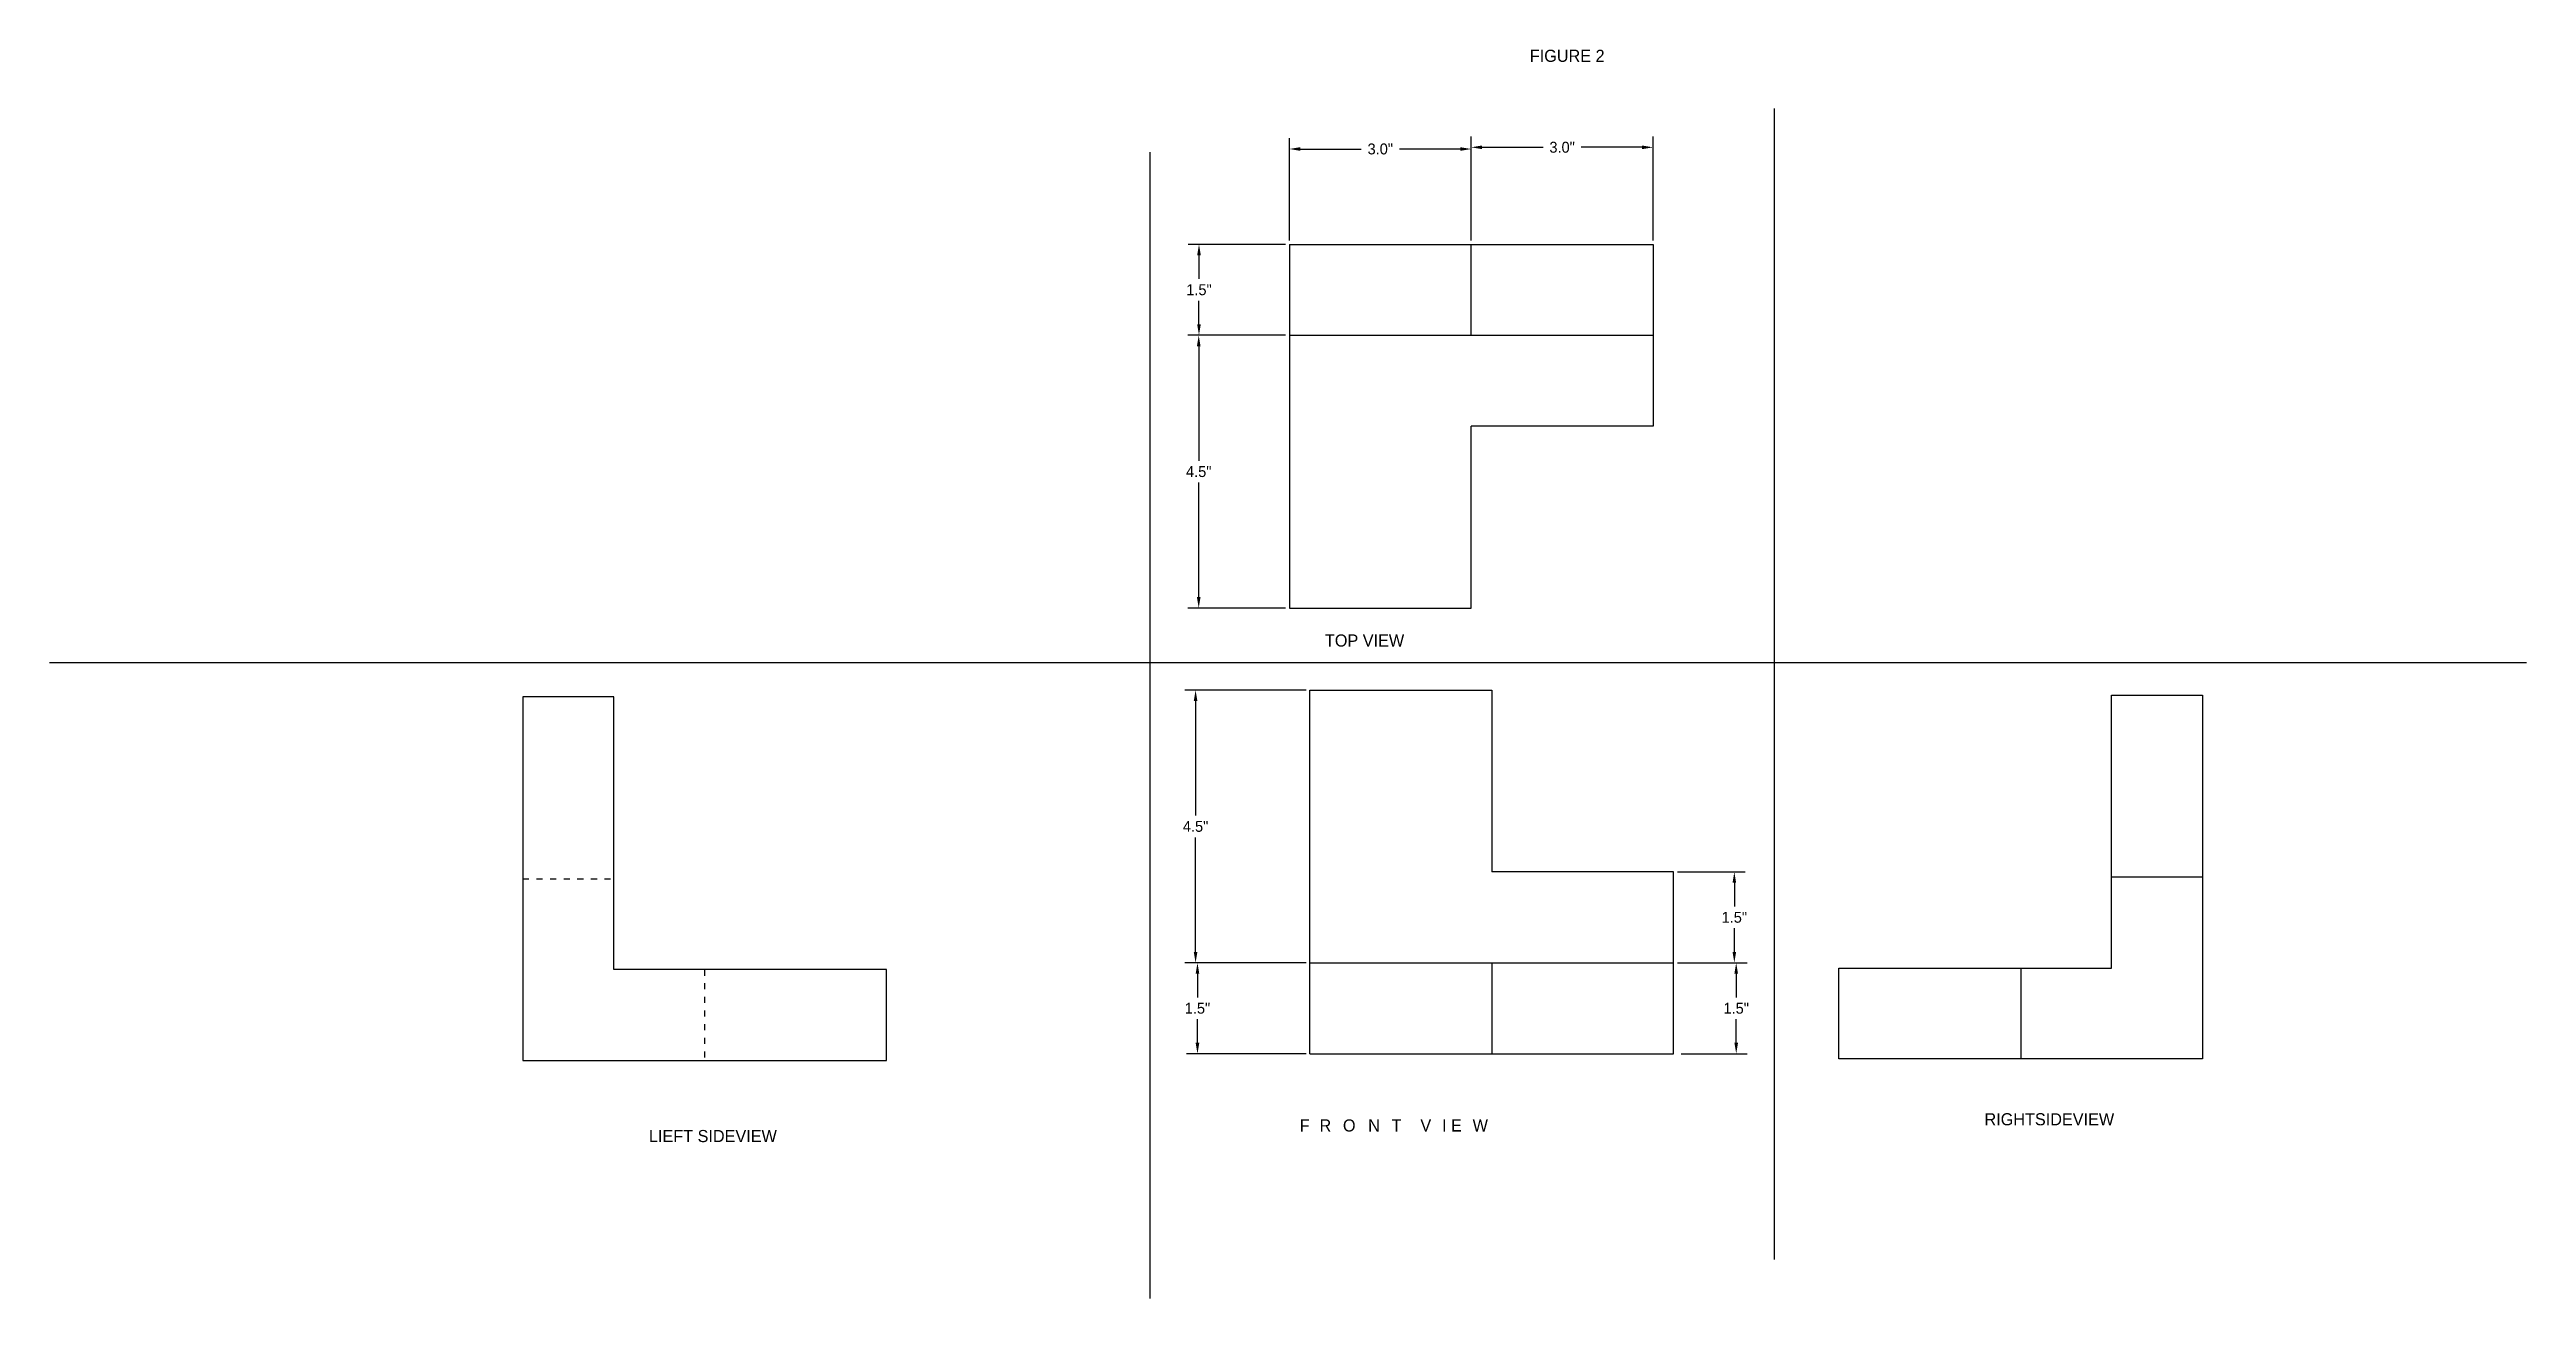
# Model space of a CAD drawing. Header units: inches. Extents: x -7.6 to 46.9, y -32.2 to 38.1.
# Drawn here: x -3.37 to 37.49, y -32.22 to -11.62 of the extents above; entities that cross this region are included whole.
import ezdxf

# ---------------------------------------------------------------- set-up
doc = ezdxf.new("R2010")
doc.units = ezdxf.units.IN
doc.header["$MEASUREMENT"] = 0
doc.linetypes.add('DOT2', pattern=[0.125, 0, -0.125])
doc.dimstyles.get("Standard").update_dxf_attribs({"dimtxt": 0.18, "dimasz": 0.18, "dimexe": 0.18, "dimexo": 0.0625, "dimgap": 0.09, "dimtad": 0, "dimtih": 1, "dimtoh": 1, "dimdec": 1, "dimzin": 0, "dimdsep": 46, "dimlunit": 3, "dimtxsty": 'Standard', "dimcen": 0.09, "dimadec": 0, "dimazin": 0, "dimtfac": 1, "dimtdec": 1, "dimtofl": 0, "dimtmove": 0, "dimatfit": 3, "dimfxl": 1, "dimtolj": 1, "dimtzin": 0, "dimarcsym": 0})

msp = doc.modelspace()

# ---------------------------------------------------------------- texts
at = {"char_height": 0.2, "attachment_point": 1}
for s, insert, width in [('FIGURE 2', (21.048, -11.62), 11.92155), ('{\\T2;FRONT VIEW}', (17.252, -29.268), 4.31037), ('RIGHTSIDEVIEW                 ', (28.549, -29.166), 0.26605), ('LIEFT SIDEVIEW', (6.516, -29.443), 2.72119)]:
    msp.add_mtext(s, dxfattribs=dict(at, insert=insert, width=width))
at = {"insert": (17.668, -21.267), "char_height": 0.2, "attachment_point": 1}
msp.add_mtext('TOP VIEW', dxfattribs=at)

# ---------------------------------------------------------------- blocks, each defined once
blk = doc.blocks.new('*D17')
at = {"color": 0, "lineweight": -2}
for p, q in [((17.018, -16.331), (15.406, -16.331)), ((15.586, -16.511), (15.586, -18.401)), ((15.586, -20.651), (15.586, -18.761)), ((17.018, -20.831), (15.406, -20.831))]:
    blk.add_line(p, q, dxfattribs=at)
at = {"color": 0}
for points in [[(15.556, -16.511), (15.616, -16.511), (15.586, -16.331)], [(15.556, -20.651), (15.616, -20.651), (15.586, -20.831)]]:
    blk.add_solid(points, dxfattribs=at)
at = {"layer": 'Defpoints', "color": 0}
for p in [(15.586, -16.331), (17.081, -16.331), (17.081, -20.831)]:
    blk.add_point(p, dxfattribs=at)
at = {"color": 0, "insert": (15.586, -18.581), "char_height": 0.18, "attachment_point": 5}
blk.add_mtext('\\A1;4.5"', dxfattribs=at)
blk = doc.blocks.new('*D18')
at = {"color": 0, "lineweight": -2}
for p, q in [((17.018, -14.831), (15.41, -14.831)), ((15.59, -15.011), (15.59, -15.401)), ((15.59, -16.151), (15.59, -15.761)), ((17.018, -16.331), (15.41, -16.331))]:
    blk.add_line(p, q, dxfattribs=at)
at = {"color": 0}
for points in [[(15.56, -15.011), (15.62, -15.011), (15.59, -14.831)], [(15.56, -16.151), (15.62, -16.151), (15.59, -16.331)]]:
    blk.add_solid(points, dxfattribs=at)
at = {"layer": 'Defpoints', "color": 0}
for p in [(15.59, -14.831), (17.081, -14.831), (17.081, -16.331)]:
    blk.add_point(p, dxfattribs=at)
at = {"color": 0, "insert": (15.59, -15.581), "char_height": 0.18, "attachment_point": 5}
blk.add_mtext('\\A1;1.5"', dxfattribs=at)
blk = doc.blocks.new('*D19')
at = {"color": 0, "lineweight": -2}
for p, q in [((17.081, -14.769), (17.081, -13.078)), ((17.261, -13.258), (18.266, -13.258)), ((19.901, -13.258), (18.896, -13.258)), ((20.081, -14.769), (20.081, -13.078))]:
    blk.add_line(p, q, dxfattribs=at)
at = {"color": 0}
for points in [[(17.261, -13.228), (17.261, -13.288), (17.081, -13.258)], [(19.901, -13.228), (19.901, -13.288), (20.081, -13.258)]]:
    blk.add_solid(points, dxfattribs=at)
at = {"layer": 'Defpoints', "color": 0}
for p in [(20.081, -13.258), (17.081, -14.831), (20.081, -14.831)]:
    blk.add_point(p, dxfattribs=at)
at = {"color": 0, "insert": (18.581, -13.258), "char_height": 0.18, "attachment_point": 5}
blk.add_mtext('\\A1;3.0"', dxfattribs=at)
blk = doc.blocks.new('*D20')
at = {"color": 0, "lineweight": -2}
for p, q in [((20.081, -14.769), (20.081, -13.05)), ((23.081, -14.769), (23.081, -13.05)), ((20.261, -13.23), (21.266, -13.23)), ((22.901, -13.23), (21.896, -13.23))]:
    blk.add_line(p, q, dxfattribs=at)
at = {"color": 0}
for points in [[(20.261, -13.2), (20.261, -13.26), (20.081, -13.23)], [(22.901, -13.2), (22.901, -13.26), (23.081, -13.23)]]:
    blk.add_solid(points, dxfattribs=at)
at = {"layer": 'Defpoints', "color": 0}
for p in [(23.081, -13.23), (20.081, -14.831), (23.081, -14.831)]:
    blk.add_point(p, dxfattribs=at)
at = {"color": 0, "insert": (21.581, -13.23), "char_height": 0.18, "attachment_point": 5}
blk.add_mtext('\\A1;3.0"', dxfattribs=at)
blk = doc.blocks.new('*D21')
at = {"color": 0, "lineweight": -2}
for p, q in [((17.358, -22.185), (15.354, -22.185)), ((15.534, -22.365), (15.534, -24.255)), ((15.534, -26.505), (15.534, -24.615)), ((17.358, -26.685), (15.354, -26.685))]:
    blk.add_line(p, q, dxfattribs=at)
at = {"color": 0}
for points in [[(15.504, -22.365), (15.564, -22.365), (15.534, -22.185)], [(15.504, -26.505), (15.564, -26.505), (15.534, -26.685)]]:
    blk.add_solid(points, dxfattribs=at)
at = {"layer": 'Defpoints', "color": 0}
for p in [(17.421, -22.185), (15.534, -26.685), (17.421, -26.685)]:
    blk.add_point(p, dxfattribs=at)
at = {"color": 0, "insert": (15.534, -24.435), "char_height": 0.18, "attachment_point": 5}
blk.add_mtext('\\A1;4.5"', dxfattribs=at)
blk = doc.blocks.new('*D22')
at = {"color": 0, "lineweight": -2}
for p, q in [((17.358, -26.685), (15.385, -26.685)), ((15.565, -26.865), (15.565, -27.255)), ((15.565, -28.005), (15.565, -27.615)), ((17.358, -28.185), (15.385, -28.185))]:
    blk.add_line(p, q, dxfattribs=at)
at = {"color": 0}
for points in [[(15.535, -26.865), (15.595, -26.865), (15.565, -26.685)], [(15.535, -28.005), (15.595, -28.005), (15.565, -28.185)]]:
    blk.add_solid(points, dxfattribs=at)
at = {"layer": 'Defpoints', "color": 0}
for p in [(17.421, -26.685), (15.565, -28.185), (17.421, -28.185)]:
    blk.add_point(p, dxfattribs=at)
at = {"color": 0, "insert": (15.565, -27.435), "char_height": 0.18, "attachment_point": 5}
blk.add_mtext('\\A1;1.5"', dxfattribs=at)
blk = doc.blocks.new('*D23')
at = {"color": 0, "lineweight": -2}
for p, q in [((23.483, -25.185), (24.602, -25.185)), ((24.422, -25.365), (24.422, -25.755)), ((24.422, -26.505), (24.422, -26.115)), ((23.483, -26.685), (24.602, -26.685))]:
    blk.add_line(p, q, dxfattribs=at)
at = {"color": 0}
for points in [[(24.392, -25.365), (24.452, -25.365), (24.422, -25.185)], [(24.392, -26.505), (24.452, -26.505), (24.422, -26.685)]]:
    blk.add_solid(points, dxfattribs=at)
at = {"layer": 'Defpoints', "color": 0}
for p in [(23.421, -25.185), (23.421, -26.685), (24.422, -26.685)]:
    blk.add_point(p, dxfattribs=at)
at = {"color": 0, "insert": (24.422, -25.935), "char_height": 0.18, "attachment_point": 5}
blk.add_mtext('\\A1;1.5"', dxfattribs=at)
blk = doc.blocks.new('*D24')
at = {"color": 0, "lineweight": -2}
for p, q in [((23.546, -26.685), (24.633, -26.685)), ((24.453, -26.865), (24.453, -27.255)), ((24.453, -28.005), (24.453, -27.615)), ((23.546, -28.185), (24.633, -28.185))]:
    blk.add_line(p, q, dxfattribs=at)
at = {"color": 0}
for points in [[(24.423, -26.865), (24.483, -26.865), (24.453, -26.685)], [(24.423, -28.005), (24.483, -28.005), (24.453, -28.185)]]:
    blk.add_solid(points, dxfattribs=at)
at = {"layer": 'Defpoints', "color": 0}
for p in [(23.483, -26.685), (23.483, -28.185), (24.453, -28.185)]:
    blk.add_point(p, dxfattribs=at)
at = {"color": 0, "insert": (24.453, -27.435), "char_height": 0.18, "attachment_point": 5}
blk.add_mtext('\\A1;1.5"', dxfattribs=at)

# ---------------------------------------------------------------- dimensions: what is measured, and where the dimension line sits
for p1, p2, distance, picture, middle in [((20.081, -14.831), (23.081, -14.831), 1.601, '*D20', (21.581, -13.23)), ((17.081, -14.831), (20.081, -14.831), 1.574, '*D19', (18.581, -13.258)), ((17.081, -16.331), (17.081, -14.831), 1.491, '*D18', (15.59, -15.581)), ((17.081, -20.831), (17.081, -16.331), 1.494, '*D17', (15.586, -18.581)), ((17.421, -22.185), (17.421, -26.685), -1.887, '*D21', (15.534, -24.435)), ((23.421, -25.185), (23.421, -26.685), 1.001, '*D23', (24.422, -25.935)), ((17.421, -26.685), (17.421, -28.185), -1.855, '*D22', (15.565, -27.435)), ((23.483, -26.685), (23.483, -28.185), 0.97, '*D24', (24.453, -27.435))]:
    dim = msp.add_aligned_dim(p1=p1, p2=p2, distance=distance, dimstyle='Standard')
    dim.commit()
    dim.dimension.update_dxf_attribs({"geometry": picture, "text_midpoint": middle})

# ---------------------------------------------------------------- linework, layer by layer
for p, q in [((25.081, -12.588), (25.081, -31.582)), ((14.777, -13.312), (14.777, -32.223)), ((17.081, -14.831), (20.081, -14.831)), ((17.081, -14.831), (17.081, -16.331)), ((20.081, -14.831), (23.081, -14.831)), ((20.081, -16.331), (20.081, -14.831)), ((23.081, -14.831), (23.081, -16.331)), ((17.081, -16.331), (17.081, -20.831)), ((17.081, -16.331), (20.081, -16.331)), ((20.081, -16.331), (23.081, -16.331)), ((23.081, -16.331), (23.081, -17.831)), ((23.081, -17.831), (20.081, -17.831)), ((20.081, -20.831), (20.081, -17.831)), ((17.081, -20.831), (20.081, -20.831)), ((-3.373, -21.731), (37.49, -21.731)), ((4.434, -22.297), (4.434, -25.297)), ((5.934, -22.297), (4.434, -22.297)), ((5.934, -25.297), (5.934, -22.297)), ((17.421, -26.685), (17.421, -22.185)), ((17.421, -22.185), (20.421, -22.185)), ((20.421, -22.185), (20.421, -25.185)), ((30.646, -22.271), (32.146, -22.271)), ((30.646, -26.771), (30.646, -22.271)), ((32.146, -22.271), (32.146, -25.271)), ((4.434, -25.297), (4.434, -28.297)), ((5.934, -26.797), (5.934, -25.297)), ((23.421, -25.185), (20.421, -25.185)), ((23.421, -26.685), (23.421, -25.185)), ((32.146, -25.271), (30.646, -25.271)), ((32.146, -25.271), (32.146, -28.271)), ((7.434, -26.797), (5.934, -26.797)), ((10.434, -26.797), (7.434, -26.797)), ((10.434, -28.297), (10.434, -26.797)), ((17.421, -28.185), (17.421, -26.685)), ((17.421, -26.685), (20.421, -26.685)), ((20.421, -26.685), (23.421, -26.685)), ((20.421, -26.685), (20.421, -28.185)), ((23.421, -28.185), (23.421, -26.685)), ((26.146, -28.271), (26.146, -26.771)), ((26.146, -26.771), (29.146, -26.771)), ((29.146, -26.771), (30.646, -26.771)), ((29.146, -26.771), (29.146, -28.271)), ((17.421, -28.185), (20.421, -28.185)), ((20.421, -28.185), (23.421, -28.185)), ((4.434, -28.297), (7.434, -28.297)), ((7.434, -28.297), (10.434, -28.297)), ((29.146, -28.271), (26.146, -28.271)), ((32.146, -28.271), (29.146, -28.271))]:
    msp.add_line(p, q)
at = {"linetype": 'DOT2'}
for p, q in [((4.434, -25.297), (5.934, -25.297)), ((7.434, -26.797), (7.434, -28.297))]:
    msp.add_line(p, q, dxfattribs=at)

msp.set_redraw_order([(e.dxf.handle, doc.entitydb.next_handle()) for e in msp.query("TEXT MTEXT ATTDEF DIMENSION ARC_DIMENSION")])  # texts and dimensions are drawn at this point

doc.saveas('drawing.dxf')
